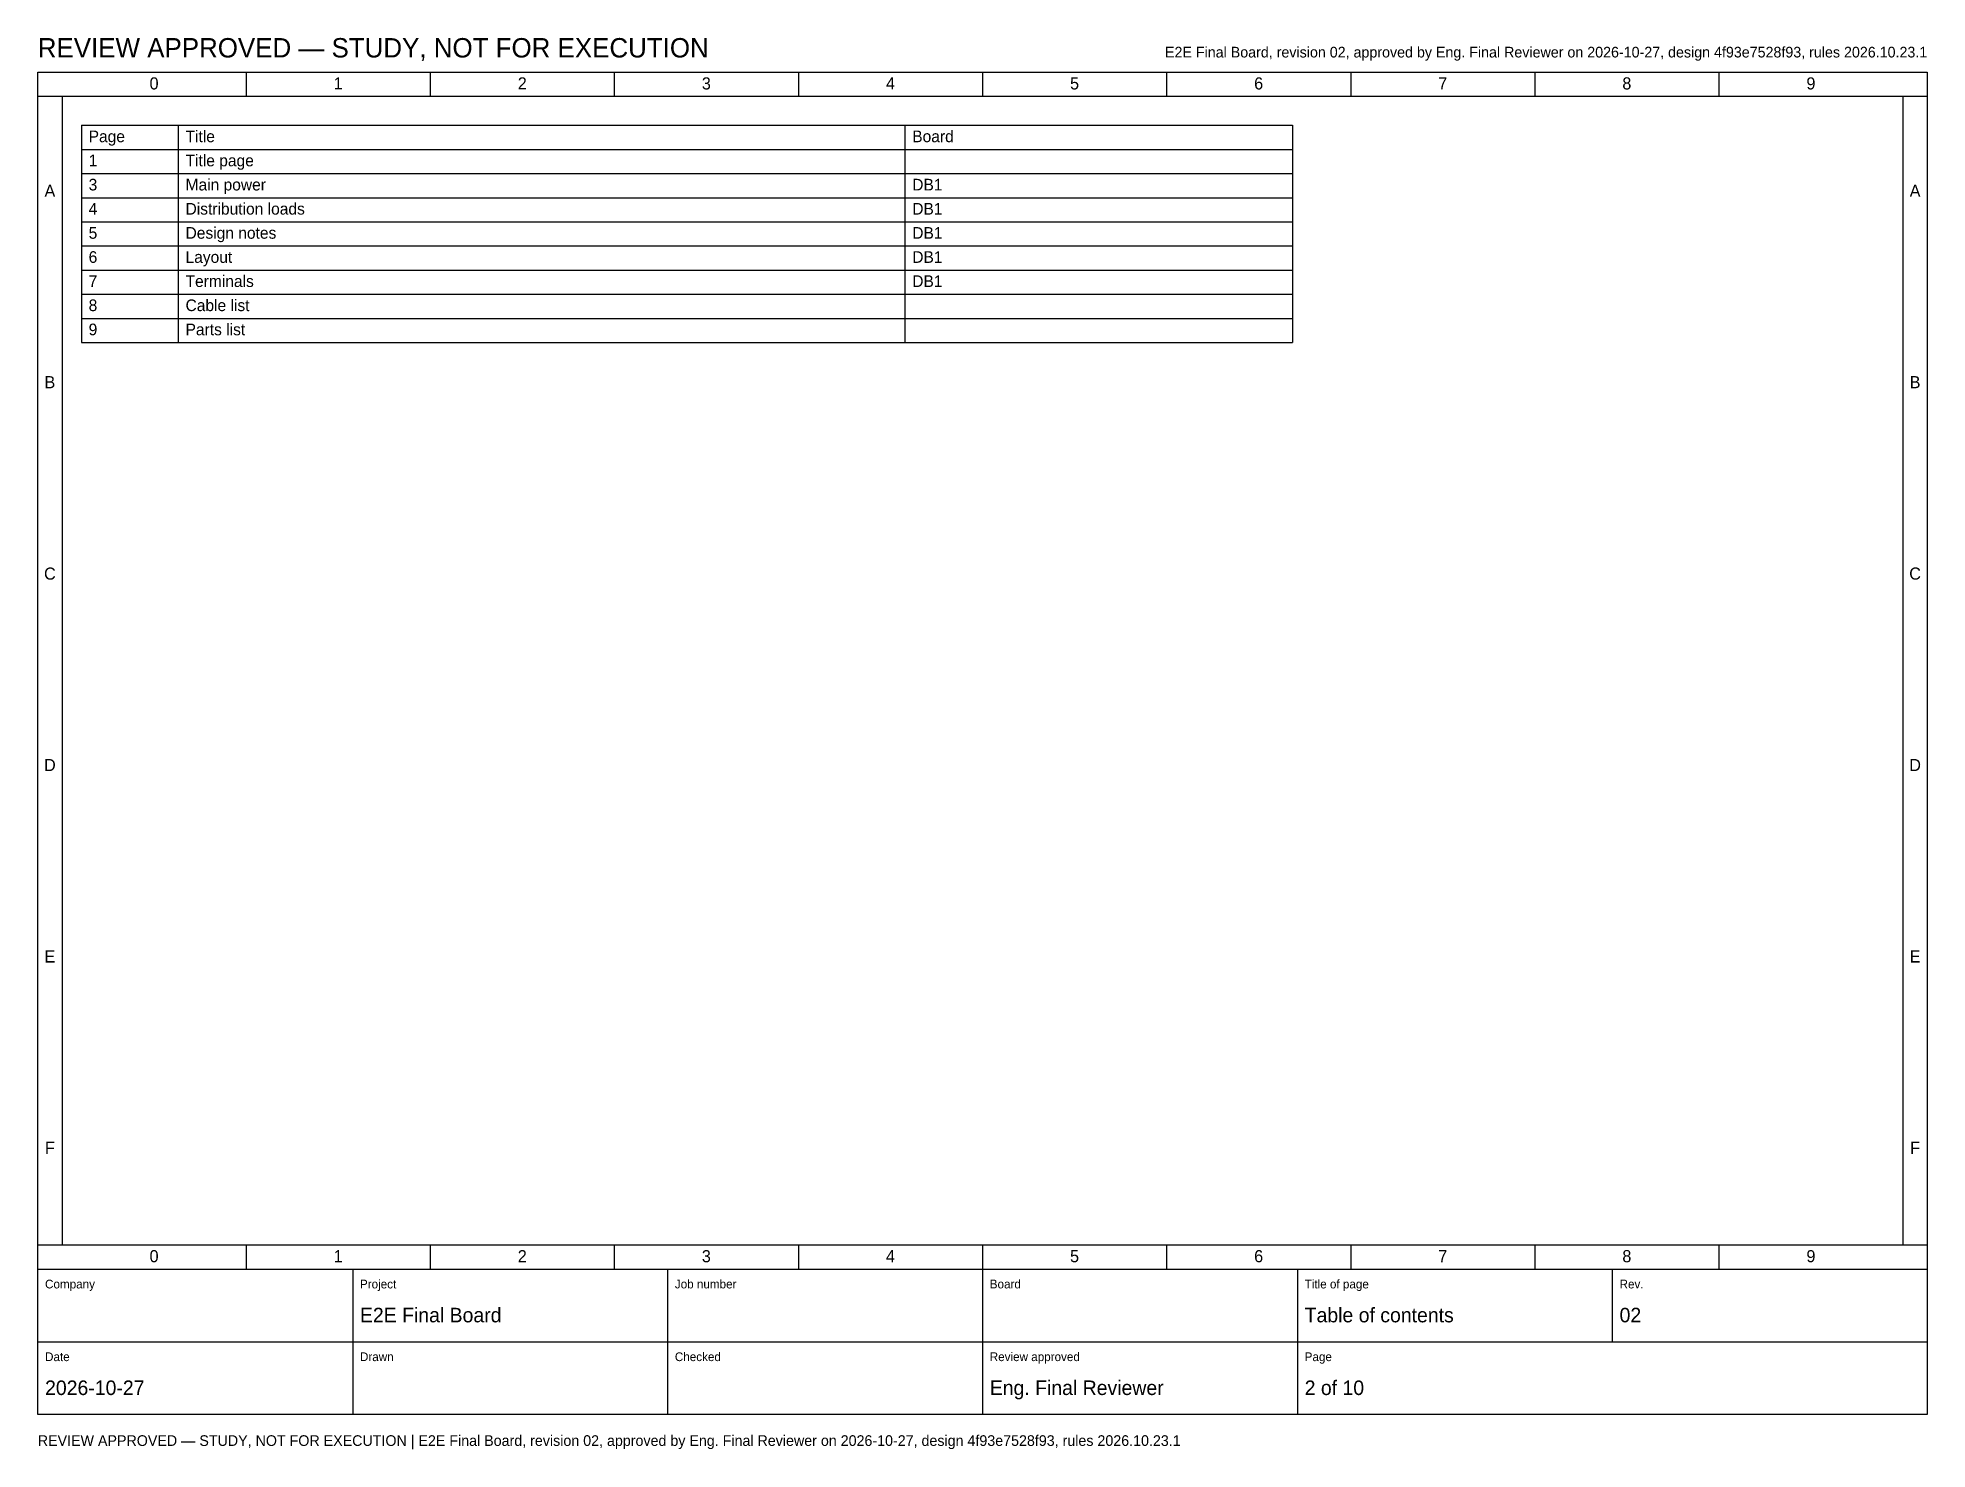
# Model space of a CAD drawing. Header units: millimetres. Extents: x 20 to 4370, y 3 to 294.
# Drawn here: x 460 to 850, y 2.8 to 294.1 of the extents above; entities that cross this region are included whole.
import ezdxf
from ezdxf.enums import TextEntityAlignment as Align

# ---------------------------------------------------------------- set-up
doc = ezdxf.new("R2010")
doc.units = ezdxf.units.MM
for name, color, linetype in [('FRAME', 7, 'CONTINUOUS'), ('SYMBOLS', 7, 'CONTINUOUS'), ('TEXT', 7, 'CONTINUOUS')]:
    doc.layers.add(name, color=color, linetype=linetype)

msp = doc.modelspace()

# ---------------------------------------------------------------- texts
at = {"layer": 'TEXT'}
for s, height, p in [('REVIEW APPROVED — STUDY, NOT FOR EXECUTION', 4, (460, 290)), ('Page', 2.4, (470.5, 272.52)), ('Title', 2.4, (490.5, 272.52)), ('Board', 2.4, (640.5, 272.52)), ('1', 2.4, (470.5, 267.54)), ('Title page', 2.4, (490.5, 267.54)), ('3', 2.4, (470.5, 262.56)), ('Main power', 2.4, (490.5, 262.56)), ('DB1', 2.4, (640.5, 262.56)), ('4', 2.4, (470.5, 257.58)), ('Distribution loads', 2.4, (490.5, 257.58)), ('DB1', 2.4, (640.5, 257.58)), ('5', 2.4, (470.5, 252.6)), ('Design notes', 2.4, (490.5, 252.6)), ('DB1', 2.4, (640.5, 252.6)), ('6', 2.4, (470.5, 247.62)), ('Layout', 2.4, (490.5, 247.62)), ('DB1', 2.4, (640.5, 247.62)), ('7', 2.4, (470.5, 242.64)), ('Terminals', 2.4, (490.5, 242.64)), ('DB1', 2.4, (640.5, 242.64)), ('8', 2.4, (470.5, 237.66)), ('Cable list', 2.4, (490.5, 237.66)), ('9', 2.4, (470.5, 232.68)), ('Parts list', 2.4, (490.5, 232.68)), ('Company', 1.8, (461.5, 36)), ('Project', 1.8, (526.5, 36)), ('Job number', 1.8, (591.5, 36)), ('Board', 1.8, (656.5, 36)), ('Title of page', 1.8, (721.5, 36)), ('Rev.', 1.8, (786.5, 36)), ('E2E Final Board', 3, (526.5, 29)), ('Table of contents', 3, (721.5, 29)), ('02', 3, (786.5, 29)), ('Date', 1.8, (461.5, 21)), ('Drawn', 1.8, (526.5, 21)), ('Checked', 1.8, (591.5, 21)), ('Review approved', 1.8, (656.5, 21)), ('Page', 1.8, (721.5, 21)), ('2026-10-27', 3, (461.5, 14)), ('Eng. Final Reviewer', 3, (656.5, 14)), ('2 of 10', 3, (721.5, 14)), ('REVIEW APPROVED — STUDY, NOT FOR EXECUTION | E2E Final Board, revision 02, approved by Eng. Final Reviewer on 2026-10-27, design 4f93e7528f93, rules 2026.10.23.1', 2.2, (460, 3.5))]:
    msp.add_text(s, height=height, dxfattribs=at).set_placement(p)
msp.add_text('E2E Final Board, revision 02, approved by Eng. Final Reviewer on 2026-10-27, design 4f93e7528f93, rules 2026.10.23.1', height=2.2, dxfattribs=at).set_placement((850, 290), align=Align.RIGHT)
for s, p in [('0', (484, 283.4)), ('1', (522, 283.4)), ('2', (560, 283.4)), ('3', (598, 283.4)), ('4', (636, 283.4)), ('5', (674, 283.4)), ('6', (712, 283.4)), ('7', (750, 283.4)), ('8', (788, 283.4)), ('9', (826, 283.4)), ('A', (462.5, 261.25)), ('A', (847.5, 261.25)), ('B', (462.5, 221.75)), ('B', (847.5, 221.75)), ('C', (462.5, 182.25)), ('C', (847.5, 182.25)), ('D', (462.5, 142.75)), ('D', (847.5, 142.75)), ('E', (462.5, 103.25)), ('E', (847.5, 103.25)), ('F', (462.5, 63.75)), ('F', (847.5, 63.75)), ('0', (484, 41.4)), ('1', (522, 41.4)), ('2', (560, 41.4)), ('3', (598, 41.4)), ('4', (636, 41.4)), ('5', (674, 41.4)), ('6', (712, 41.4)), ('7', (750, 41.4)), ('8', (788, 41.4)), ('9', (826, 41.4))]:
    msp.add_text(s, height=2.5, dxfattribs=at).set_placement(p, align=Align.CENTER)

# ---------------------------------------------------------------- linework, layer by layer
at = {"layer": 'FRAME'}
msp.add_lwpolyline([(460, 287), (850, 287), (850, 10), (460, 10)], close=True, dxfattribs=at)
at = {"layer": 'SYMBOLS'}
for p, q in [((503, 287), (503, 282)), ((541, 287), (541, 282)), ((579, 287), (579, 282)), ((617, 287), (617, 282)), ((655, 287), (655, 282)), ((693, 287), (693, 282)), ((731, 287), (731, 282)), ((769, 287), (769, 282)), ((807, 287), (807, 282)), ((460, 282), (850, 282)), ((465, 282), (465, 45)), ((845, 282), (845, 45)), ((469, 276), (719, 276)), ((469, 276), (469, 231.18)), ((489, 276), (489, 231.18)), ((639, 276), (639, 231.18)), ((719, 276), (719, 231.18)), ((469, 271.02), (719, 271.02)), ((469, 266.04), (719, 266.04)), ((469, 261.06), (719, 261.06)), ((469, 256.08), (719, 256.08)), ((469, 251.1), (719, 251.1)), ((469, 246.12), (719, 246.12)), ((469, 241.14), (719, 241.14)), ((469, 236.16), (719, 236.16)), ((469, 231.18), (719, 231.18)), ((460, 45), (850, 45)), ((503, 45), (503, 40)), ((541, 45), (541, 40)), ((579, 45), (579, 40)), ((617, 45), (617, 40)), ((655, 45), (655, 40)), ((693, 45), (693, 40)), ((731, 45), (731, 40)), ((769, 45), (769, 40)), ((807, 45), (807, 40)), ((460, 40), (850, 40)), ((525, 40), (525, 25)), ((590, 40), (590, 25)), ((655, 40), (655, 25)), ((720, 40), (720, 25)), ((785, 40), (785, 25)), ((460, 25), (850, 25)), ((525, 25), (525, 10)), ((590, 25), (590, 10)), ((655, 25), (655, 10)), ((720, 25), (720, 10))]:
    msp.add_line(p, q, dxfattribs=at)

msp.set_redraw_order([(e.dxf.handle, doc.entitydb.next_handle()) for e in msp.query("TEXT MTEXT ATTDEF DIMENSION ARC_DIMENSION")])  # texts and dimensions are drawn at this point

doc.saveas('drawing.dxf')
